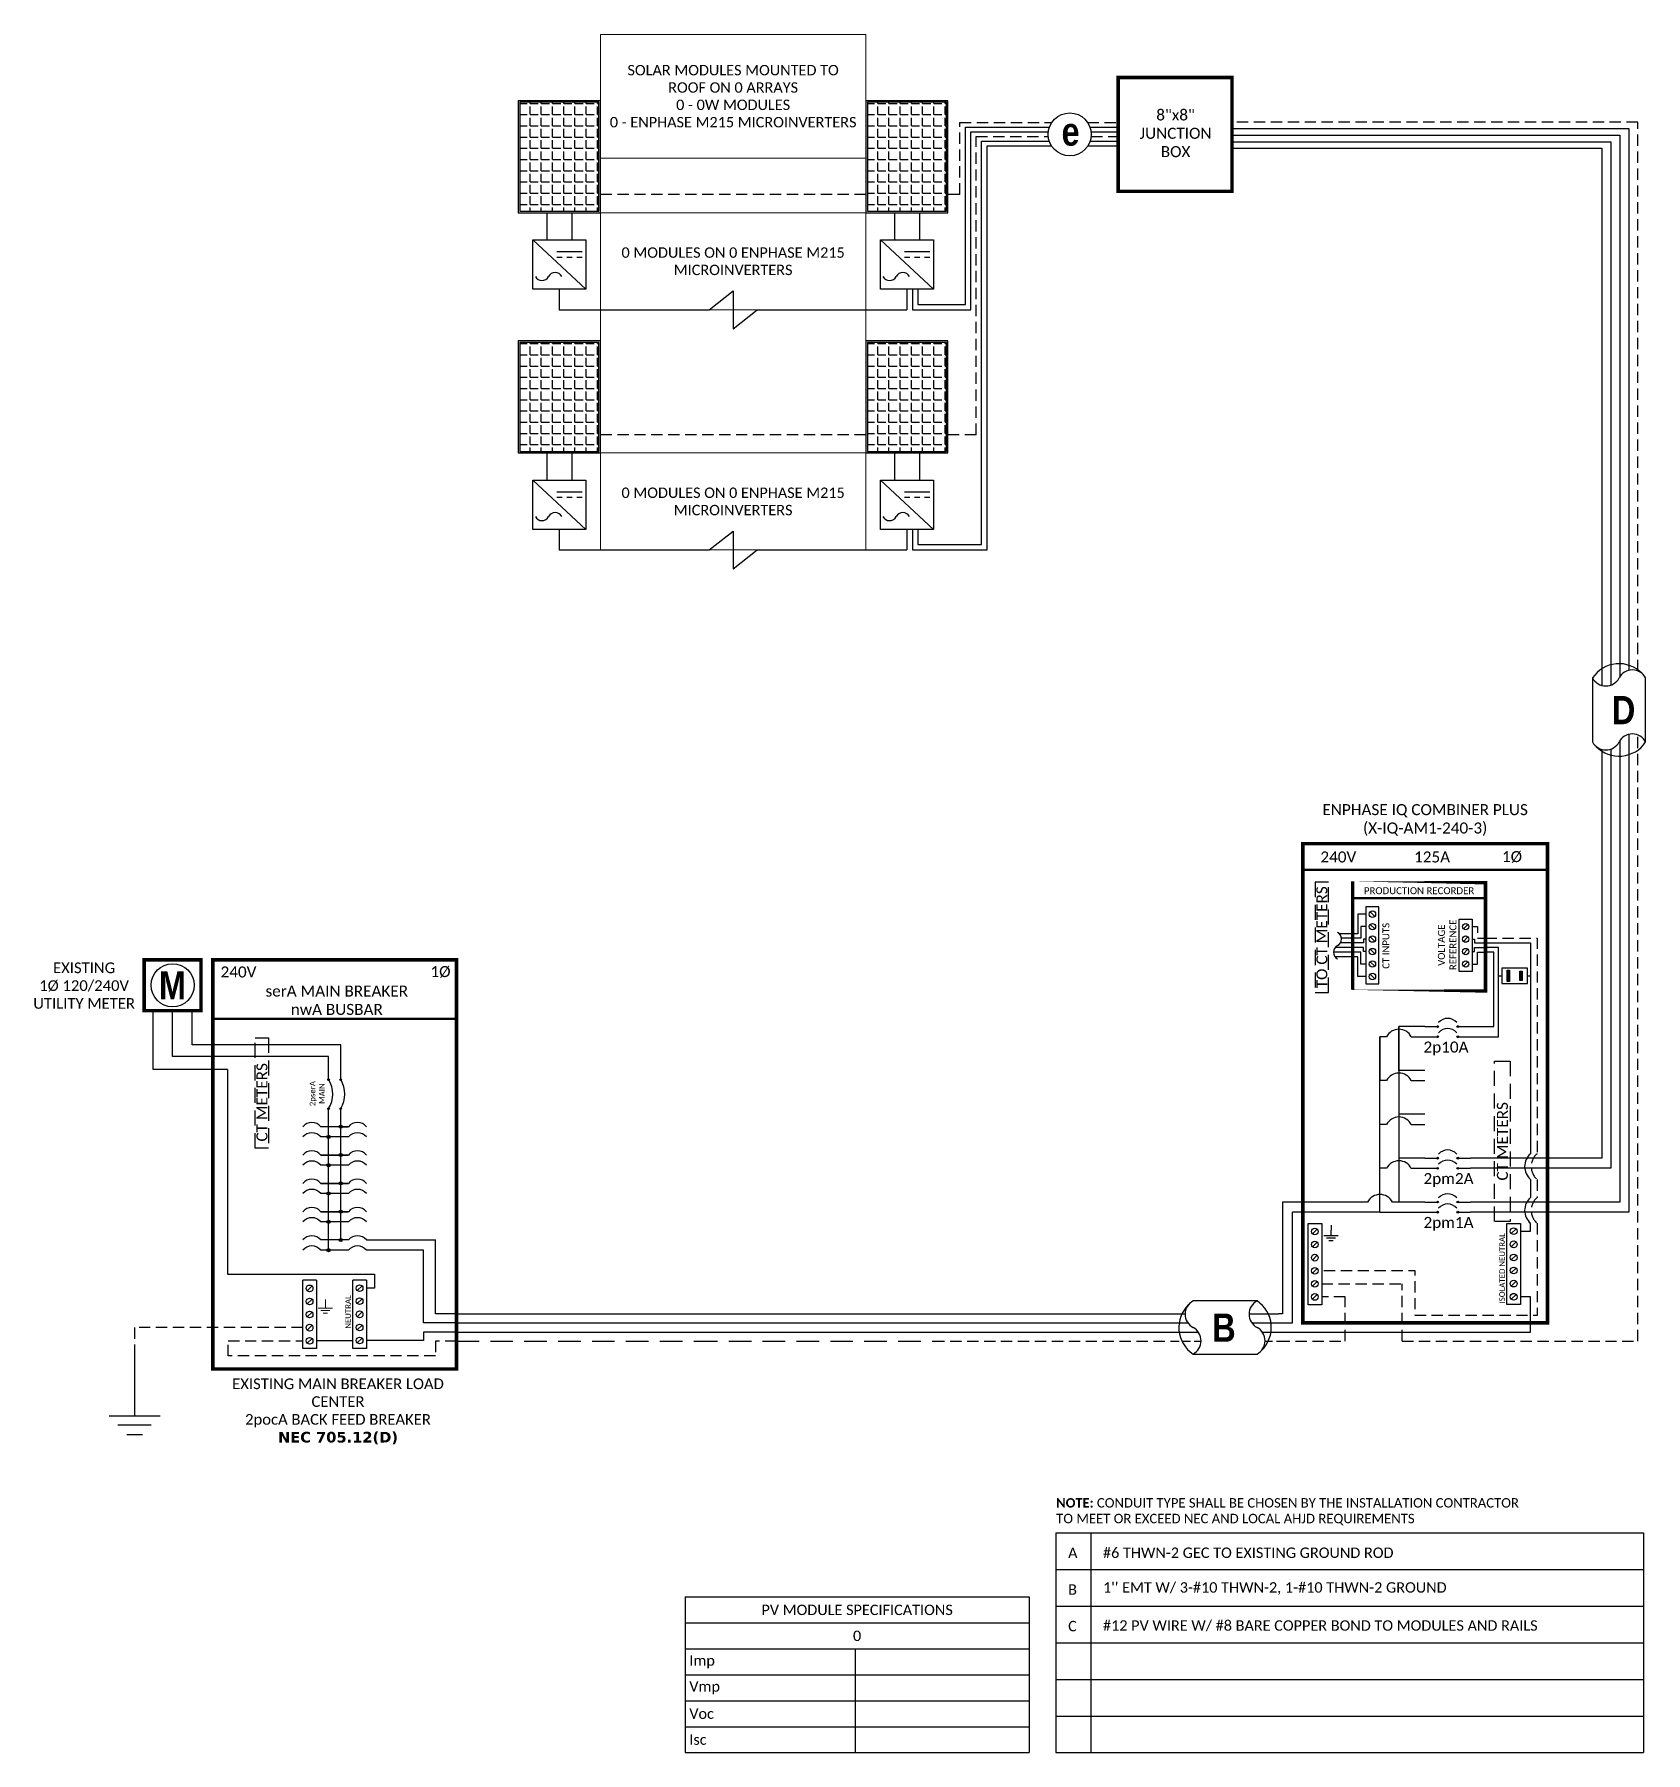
# Model space of a CAD drawing. Header units: feet. Extents: x 11968 to 12503, y 15297 to 15867.
import ezdxf

# ---------------------------------------------------------------- set-up
doc = ezdxf.new("R2010")
doc.units = ezdxf.units.FT
doc.header["$MEASUREMENT"] = 0
doc.linetypes.add('DASHED', pattern=[0.75, 0.5, -0.25])
doc.linetypes.add('HIDDEN', pattern=[0.375, 0.25, -0.125])
for name, color, linetype in [('E - MODULE', 7, 'Continuous'), ('ONE LINE BLOCKS', 7, 'Continuous'), ('TABLES', 7, 'Continuous'), ('TEXT', 7, 'Continuous'), ('Z - TITLEBLOCK TXT', 7, 'Continuous')]:
    doc.layers.add(name, color=color, linetype=linetype)
doc.styles.add('ONE LINE TXT', font='techb___.ttf')
doc.styles.get("Standard").update_dxf_attribs({"font": 'calibri.ttf'})

msp = doc.modelspace()

# ---------------------------------------------------------------- texts
at = {"color": 1, "linetype": 'Continuous', "attachment_point": 1, "style": 'ONE LINE TXT'}
for s, insert, char_height in [('{\\W1;\\C256;e}', (12308.73093963239, 15839.67953952157), 9.383282676953176), ('{\\W1;\\C256;D}', (12491.4725410475, 15647.57834357512), 9.383282677011772), ('{\\W1;\\C256;B}', (12358.78009359104, 15442.50380298999), 9.383282677011772)]:
    msp.add_mtext_dynamic_manual_height_columns(s, width=0.138532783265864, gutter_width=2.131672445536665, heights=[0], dxfattribs=dict(at, insert=insert, char_height=char_height))
at = {"color": 1, "char_height": 3.65759824216516, "attachment_point": 5}
for s, width, insert, rotation in [('TO CT METERS', 50.82710468216652, (12395.16308730129, 15567.44096859443), 90.00000000000003), (' CT METERS', 27.4516815760042, (12043.25802207479, 15511.99656728193), 90), ('CT METERS', 34.0747479314325, (12455.11111555203, 15499.68945907348), 90)]:
    msp.add_mtext_dynamic_manual_height_columns(s, width=width, gutter_width=7.170123602891181, heights=[0], dxfattribs=dict(at, insert=insert, rotation=rotation))
at = {"color": 10, "insert": (12306.9378525622, 15381.2074765943), "char_height": 3.108958505840386, "attachment_point": 1}
msp.add_mtext_dynamic_manual_height_columns('\\A1;{\\fCalibri|b1|i0|c0|p34;NOTE:} {\\A0;\\H1.0052x;CONDUIT TYPE SHALL BE CHOSEN BY THE INSTALLATION CONTRACTOR\\PTO MEET OR EXCEED NEC AND LOCAL AHJD REQUIREMENTS}', width=164.3528282441708, gutter_width=0, heights=[9.890720793223181], dxfattribs=at)
at = {"layer": 'TABLES', "color": 1, "linetype": 'Continuous'}
for s, p in [('2p10A', (12428.8992772155, 15529.164989017)), ('2pm2A', (12428.89927721579, 15485.48403519401)), ('2pm1A', (12428.89927721579, 15470.92371725305))]:
    msp.add_text(s, height=3.657598242165161, dxfattribs=at).set_placement(p)
at = {"layer": 'TABLES', "color": 4, "linetype": 'Continuous'}
msp.add_text('ISOLATED NEUTRAL', height=1.874334766554741, rotation=90, dxfattribs=at).set_placement((12455.91473775651, 15445.84491829107))
at = {"layer": 'TEXT', "color": 1}
msp.add_text('CT INPUTS ', height=2.304286892564051, rotation=90, dxfattribs=at).set_placement((12417.58200768626, 15556.96685225067))
at = {"layer": 'TEXT', "color": 1, "attachment_point": 5}
for s, width, gutter_width, insert, char_height in [('ENPHASE IQ COMBINER PLUS\\P(X-IQ-AM1-240-3)', 82.89894659986845, 7.170123602891181, (12429.45657078348, 15606.38134489818), 3.65759824216516), ('240V', 0.1480620958035672, 0.75, (12400.62183410711, 15594.08836673014), 3.65759824216516), ('125A', 0.1480620958035672, 0.75, (12431.74829918375, 15594.08836673014), 3.65759824216516), ('1Ø', 0.1480620958035672, 0.75, (12458.29130745986, 15594.08836673014), 3.65759824216516), ('PRODUCTION RECORDER', 50.82710468216652, 7.170123602891181, (12427.43160140033, 15582.89469077509), 2.304286892564051)]:
    msp.add_mtext_dynamic_manual_height_columns(s, width=width, gutter_width=gutter_width, heights=[0], dxfattribs=dict(at, insert=insert, char_height=char_height))
at = {"layer": 'TEXT', "color": 1, "insert": (12439.85708872833, 15563.60038095591), "char_height": 2.304286892564051, "width": 2.36100780068864, "attachment_point": 7, "rotation": 90.00000000000001}
msp.add_mtext('\\pi-5.6544;VOLTAGE\\P\\pi-7.0609;REFERENCE', dxfattribs=at)

# ---------------------------------------------------------------- blocks, each defined once
blk = doc.blocks.new('*T25')
at = {"layer": 'Defpoints', "color": 8, "linetype": 'ByBlock', "lineweight": 0, "transparency": 16777216}
for p, q in [((0, 0), (88.16386767174117, 0)), ((0, 0), (0, -171.2132241355685)), ((88.16386767174117, 0), (88.16386767174117, -171.2132241355685)), ((0, -41.07609801769286), (88.16386767174117, -41.07609801769286)), ((0, -59.23865719003152), (88.16386767174117, -59.23865719003152)), ((0, -91.4600930094839), (88.16386767174117, -91.4600930094839)), ((0, -138.9917883161179), (88.16386767174117, -138.9917883161179)), ((0, -171.2132241355685), (88.16386767174117, -171.2132241355685))]:
    blk.add_line(p, q, dxfattribs=at)
at = {"color": 0, "linetype": 'Continuous', "transparency": 16777216, "char_height": 3.454398339822651, "width": 83.57399169750818, "attachment_point": 5}
for s, insert in [('{\\fCalibri|b0|i0|c0;SOLAR MODULES MOUNTED TO ROOF ON 0 ARRAYS^J0 - 0W MODULES^J0 - ENPHASE M215 MICROINVERTERS', (44.08193383587059, -20.53804900884643)), ('{\\fCalibri|b0|i0|c0;', (44.08193383587059, -50.15737760386401)), ('{\\fCalibri|b0|i0|c0;0 MODULES ON 0 ENPHASE M215 MICROINVERTERS', (44.08193383587059, -75.3493750997568)), ('{\\fCalibri|b0|i0|c0;', (44.08193383587059, -115.2259406628018)), ('{\\fCalibri|b0|i0|c0;0 MODULES ON 0 ENPHASE M215 MICROINVERTERS', (44.08193383587059, -155.1025062258432))]:
    blk.add_mtext(s, dxfattribs=dict(at, insert=insert))
blk = doc.blocks.new('*U14')
at = {"color": 7, "linetype": 'Continuous'}
for p, q in [((-7.14273261753624, 13.31379698112505), (-28.38670308841029, 13.31379698112505)), ((-28.38670308841029, -4.313796981125051), (-7.14273261753624, -4.313796981125051))]:
    blk.add_line(p, q, dxfattribs=at)
at = {"color": 7}
for p, q in [((-35.52943570594744, 8.999999999996362), (-31.05138576750414, 8.999999999996362)), ((-9.807415296628278, 8.999999999996362), (9.094947017729282e-13, 8.999999999996362))]:
    blk.add_line(p, q, dxfattribs=at)
at = {"color": 10}
for p, q in [((-35.52943570594744, 5.999999999996362), (-30.11481272106539, 5.999999999992724)), ((-8.870842250205897, 5.999999999992724), (9.094947017729282e-13, 5.999999999992724))]:
    blk.add_line(p, q, dxfattribs=at)
at = {"color": 253}
for p, q in [((-35.52943570594744, 2.999999999996362), (-26.6585934557479, 2.999999999996362)), ((-5.414622984878406, 2.999999999996362), (9.094947017729282e-13, 2.999999999992724))]:
    blk.add_line(p, q, dxfattribs=at)
at = {"color": 92, "linetype": 'HIDDEN', "ltscale": 10}
for p, q in [((-4.478049938447839, -3.637978807091713e-12), (0, 0)), ((-35.52943570594744, -3.637978807091713e-12), (-25.72202040931734, -3.637978807091713e-12))]:
    blk.add_line(p, q, dxfattribs=at)
at = {"color": 7, "linetype": 'Continuous'}
for centre, start, end in [((-22.53670101713578, 4.499999999989086), 133.9732389627104, 236.4264841729064), ((-12.99273468881074, 4.499999999989086), 313.9732389627104, 56.4264841729064)]:
    blk.add_arc(centre, 10.57854155630173, start, end, dxfattribs=at)
at = {"linetype": 'Continuous'}
for centre, start, end in [((-26.07656823981961, 8.906898490567983), 117.6639225845625, 242.3360774153913), ((-4.832597768944652, 8.906898490546155), 117.6639225845625, 242.3360774153913), ((-30.69683793700187, 0.09310150943201734), 297.6639225845625, 62.33607741539132), ((-9.452867466132375, 0.09310150943201734), 297.6639225845625, 62.33607741539132)]:
    blk.add_arc(centre, 4.975688628201564, start, end, dxfattribs=at)
blk = doc.blocks.new('*U15')
at = {"color": 7}
blk.add_line((-79.14105710962394, 8.999999999996362), (0, 9), dxfattribs=at)
at = {"color": 10}
blk.add_line((-79.14105710962394, 5.999999999996362), (0, 6), dxfattribs=at)
at = {"color": 253}
blk.add_line((-79.14105710962394, 2.999999999996362), (0, 3), dxfattribs=at)
at = {"color": 92, "linetype": 'HIDDEN', "ltscale": 15}
blk.add_line((-79.14105710962394, -3.637978807091713e-12), (0, 0), dxfattribs=at)
blk = doc.blocks.new('*U21')
at = {"color": 7}
blk.add_line((-79.14105710962303, 8.999999999996362), (9.094947017729282e-13, 8.999999999996362), dxfattribs=at)
at = {"color": 10}
blk.add_line((-79.14105710962303, 5.999999999996362), (9.094947017729282e-13, 5.999999999996362), dxfattribs=at)
at = {"color": 253}
blk.add_line((-79.14105710962303, 2.999999999996362), (9.094947017729282e-13, 2.999999999996362), dxfattribs=at)
at = {"color": 92, "linetype": 'DASHED', "ltscale": 15}
blk.add_line((-79.14105710962303, -3.637978807091713e-12), (9.094947017729282e-13, -3.637978807091713e-12), dxfattribs=at)
blk = doc.blocks.new('breakerPanel')
at = {"linetype": 'Continuous'}
h = blk.add_hatch(color=1, dxfattribs=at)
h.dxf.hatch_style = 1
edge = h.paths.add_edge_path()
edge.add_arc((-42.47287780749139, 86.79555332105156), 0.2909504558996183, 0, 360)
h = blk.add_hatch(color=1, dxfattribs=at)
h.dxf.hatch_style = 1
edge = h.paths.add_edge_path()
edge.add_arc((-38.44367538394545, 86.79555332105156), 0.2909504558996183, 0, 360)
h = blk.add_hatch(color=1, dxfattribs=at)
h.dxf.hatch_style = 1
edge = h.paths.add_edge_path()
edge.add_arc((-42.47287780749139, 77.16403163819996), 0.2909504558996183, 0, 360)
h = blk.add_hatch(color=1, dxfattribs=at)
h.dxf.hatch_style = 1
edge = h.paths.add_edge_path()
edge.add_arc((-38.44367538394545, 77.16403163819996), 0.2909504558996183, 0, 360)
h = blk.add_hatch(color=1, dxfattribs=at)
h.dxf.hatch_style = 1
edge = h.paths.add_edge_path()
edge.add_arc((-38.44367538394545, 71.16274437391621), 0.5280509861124164, 0, 360)
h = blk.add_hatch(color=1, dxfattribs=at)
h.dxf.hatch_style = 1
edge = h.paths.add_edge_path()
edge.add_arc((-42.47287780749321, 67.78379748779116), 0.5280509861124164, 0, 360)
h = blk.add_hatch(color=1, dxfattribs=at)
h.dxf.hatch_style = 1
edge = h.paths.add_edge_path()
edge.add_arc((-42.47287780749502, 58.38109551524758), 0.5280509861124164, 0, 360)
h = blk.add_hatch(color=1, dxfattribs=at)
h.dxf.hatch_style = 1
edge = h.paths.add_edge_path()
edge.add_arc((-38.44367538394545, 61.76004240136899), 0.5280509861124164, 0, 360)
h = blk.add_hatch(color=1, dxfattribs=at)
h.dxf.hatch_style = 1
edge = h.paths.add_edge_path()
edge.add_arc((-38.44367538394545, 52.35734042882541), 0.5280509861124164, 0, 360)
h = blk.add_hatch(color=1, dxfattribs=at)
h.dxf.hatch_style = 1
edge = h.paths.add_edge_path()
edge.add_arc((-42.47287780749502, 48.97839354270036), 0.5280509861124164, 0, 360)
h = blk.add_hatch(color=1, dxfattribs=at)
h.dxf.hatch_style = 1
edge = h.paths.add_edge_path()
edge.add_arc((-42.47287780749502, 39.57569157015678), 0.5280509861124164, 0, 360)
h = blk.add_hatch(color=1, dxfattribs=at)
h.dxf.hatch_style = 1
edge = h.paths.add_edge_path()
edge.add_arc((-38.44367538394545, 42.95463845628183), 0.5280509861124164, 0, 360)
h = blk.add_hatch(color=1, dxfattribs=at)
h.dxf.hatch_style = 1
edge = h.paths.add_edge_path()
edge.add_arc((-42.47287780749684, 30.17298959759137), 0.5280509861124164, 0, 360)
h = blk.add_hatch(color=1, dxfattribs=at)
h.dxf.hatch_style = 1
edge = h.paths.add_edge_path()
edge.add_arc((-38.44367538394545, 33.55193648371642), 0.5280509861124164, 0, 360)
at = {"color": 155, "true_color": 0x647190}
blk.add_line((-80.91655319144229, 126.593895877013), (0, 126.593895877013), dxfattribs=at)
at = {"color": 253, "linetype": 'Continuous'}
for p, q in [((-100.7303590753054, 90.20002519472837), (-100.7303590753036, 109.6966648763446)), ((-76.03501279526063, 90.20002519472837), (-100.7303590753054, 90.20002519472837)), ((-76.03501279526063, 90.20002519472837), (-76.03501279526063, 22.15837522150468)), ((-76.03501279526063, 22.15837522150468), (-27.24705362140412, 22.15837522150468)), ((-27.24705362140412, 17.56533789245441), (-29.8870921075013, 17.56533789245441)), ((-27.24705362140412, 22.15837522150468), (-27.24705362140412, 17.56533789245441)), ((-11.0097081009153, 0.1634453930819291), (-29.8870921075013, 0.1634453930819291)), ((0, 3.00000000001819), (-11.0097081009153, 3.00000000001819)), ((-11.0097081009153, 3.00000000001819), (-11.0097081009153, 0.1634453930819291))]:
    blk.add_line(p, q, dxfattribs=at)
at = {"color": 10, "linetype": 'Continuous'}
for p, q in [((-94.24464934527168, 94.51227852207012), (-94.24464934527168, 109.6966648763446)), ((-42.47287780749321, 94.51227852207012), (-94.24464934527168, 94.51227852207012)), ((-42.47287780749139, 87.08650377695085), (-42.47287780749321, 94.51227852207012)), ((-42.47287780749684, 30.17298959759137), (-42.47287780749139, 76.87308118230067)), ((-35.88124609298939, 67.78379748779116), (-45.03530709845472, 67.78379748779116)), ((-35.88124609298939, 58.38109551524758), (-45.03530709845472, 58.38109551524758)), ((-35.88124609298939, 48.97839354270036), (-45.03530709845472, 48.97839354270036)), ((-35.88124609298939, 39.57569157015678), (-45.03530709845472, 39.57569157015678)), ((-35.88124609298939, 30.17298959759137), (-45.03530709845472, 30.17298959759137)), ((-10.98031765184896, 30.17298959760956), (-29.88709210749766, 30.17298959760956)), ((-10.98031765184896, 6.00000000001819), (-10.98031765184896, 30.17298959760956)), ((0, 6.00000000001819), (-10.98031765184896, 6.00000000001819))]:
    blk.add_line(p, q, dxfattribs=at)
at = {"color": 7, "linetype": 'Continuous'}
for p, q in [((-87.75193899443366, 98.34209528298743), (-87.75193899443184, 109.6966648763446)), ((-38.44367538394727, 98.34209528299107), (-87.75193899443366, 98.34209528298743)), ((-38.44367538394545, 87.08650377695085), (-38.44367538394545, 98.34209528298743)), ((-38.44367538394545, 61.76004240136899), (-38.44367538394545, 76.87308118230067)), ((-35.88124609298939, 71.16274437391621), (-45.03530709845472, 71.16274437391621)), ((-38.44367538394545, 71.16274437391621), (-35.88124609298939, 71.16274437391621)), ((-45.03530709845472, 61.76004240136899), (-35.88124609298939, 61.76004240136899)), ((-35.88124609298939, 61.76004240136899), (-45.03530709845472, 61.76004240136899)), ((-38.44367538394545, 52.35734042882541), (-38.44367538394545, 61.76004240136899)), ((-45.03530709845472, 52.35734042882541), (-35.88124609298939, 52.35734042882541)), ((-35.88124609298939, 52.35734042882541), (-45.03530709845472, 52.35734042882541)), ((-38.44367538394545, 42.95463845628183), (-38.44367538394545, 52.35734042882541)), ((-45.03530709845472, 42.95463845628183), (-35.88124609298939, 42.95463845628183)), ((-35.88124609298939, 42.95463845628183), (-45.03530709845472, 42.95463845628183)), ((-38.44367538394545, 33.55193648371642), (-38.44367538394545, 42.95463845628183)), ((-35.88124609298939, 33.55193648371642), (-45.03530709845472, 33.55193648371642)), ((-6.958625373421455, 8.999999999996362), (-6.95862537337598, 33.55193648368004))]:
    blk.add_line(p, q, dxfattribs=at)
at = {"lineweight": 50}
blk.add_line((-80.91655319144229, 106.9481273167185), (0, 106.9481273167185), dxfattribs=at)
at = {"color": 7}
for p, q in [((-29.88709210749948, 33.55193648371642), (-6.958625373374161, 33.5519364836764)), ((0, 9), (-6.958625373421455, 8.999999999996362))]:
    blk.add_line(p, q, dxfattribs=at)
at = {"color": 1, "linetype": 'Continuous'}
for p, q in [((-51.02946108394281, -2.505092970568512), (-51.02946108394281, 20.23387625610485)), ((-46.49076722861537, 20.23387625610485), (-51.02946108394281, 20.23387625610485)), ((-46.49076722861537, 20.23387625610485), (-46.49076722861537, -2.505092970568512)), ((-34.4257859628251, -2.432906173409719), (-34.42578596282692, 20.1616894589497)), ((-29.8870921075013, 20.16168945894606), (-34.4257859628251, 20.16168945894606)), ((-29.8870921075013, 20.1616894589497), (-29.8870921075013, -2.432906173409719)), ((-46.49076722861537, -2.505092970568512), (-51.02946108394281, -2.505092970568512)), ((-29.8870921075013, -2.432906173409719), (-34.4257859628251, -2.432906173409719))]:
    blk.add_line(p, q, dxfattribs=at)
at = {"color": 4, "linetype": 'Continuous'}
for p, q in [((-47.97411016051592, 18.27915509107333), (-49.54611815204044, 16.70714709953972)), ((-31.37043503940185, 18.3513418882103), (-32.94244303092455, 16.77933389667669)), ((-47.97411016051592, 13.92868196623022), (-49.54611815204044, 12.35667397469661)), ((-31.37043503940185, 14.00086876336718), (-32.94244303092455, 12.4288607718554)), ((-47.97411016051592, 9.578208841387095), (-49.54611815204044, 8.006200849853485)), ((-31.37043503940185, 9.65039563852406), (-32.94244303092455, 8.078387647012278)), ((-47.97411016051592, 5.227735716543975), (-49.54611815204044, 3.655727725010365)), ((-47.97411016051228, 0.8772625917008554), (-49.54611815203498, -0.6947453998327546)), ((-31.37043503940185, 5.299922513702768), (-32.94244303092455, 3.727914522169158)), ((-31.37043503940185, 0.949449388859648), (-32.94244303092455, -0.622558602673962))]:
    blk.add_line(p, q, dxfattribs=at)
at = {"color": 92, "linetype": 'HIDDEN', "ltscale": 15}
for p, q in [((-51.02946108394281, 4.441731720766256), (-106.8916001157031, 4.441731720766256)), ((-106.8916001157031, 4.441731720766256), (-106.8916001157031, -4.87438598116205)), ((-75.84282630293455, -4.955775758582604), (-75.84282630293455, 0.09125859592313645)), ((-75.84282630293455, 0.09125859592313645), (-51.02946108394281, 0.09125859592313645)), ((0, 0), (-6.958625373417817, -3.637978807091713e-12)), ((-6.958625373417817, -4.955775758582604), (-75.84282630293455, -4.955775758582604)), ((-6.958625373417817, -3.637978807091713e-12), (-6.958625373417817, -4.955775758582604))]:
    blk.add_line(p, q, dxfattribs=at)
at = {"color": 92, "linetype": 'Continuous', "ltscale": 15}
blk.add_line((-34.4257859628251, 0.09125859592313645), (-46.49076722861537, 0.09125859592313645), dxfattribs=at)
at = {"color": 92, "ltscale": 15}
blk.add_line((-106.8916001157031, -4.87438598116205), (-106.8916001157031, -24.83542790230786), dxfattribs=at)
at = {"lineweight": 50, "const_width": 1.185332763664635}
for points in [[(-103.6736613218873, 109.6966648763446), (-103.6736613218873, 126.593895877013), (-84.8156373686561, 126.593895877013), (-84.8156373686561, 109.6966648763446)], [(-80.91655319144229, -9.295786066148139), (-80.91655319144229, 126.593895877013), (0, 126.593895877013), (0, -9.295786066148139)]]:
    blk.add_lwpolyline(points, close=True, dxfattribs=at)
at = {"color": 92, "linetype": 'Continuous', "lineweight": 5, "ltscale": 0.05, "flags": 128}
for points in [[(-43.53647432308026, 13.813563782438), (-43.53647432308389, 10.96744140803276)], [(-45.87751266432861, 10.96744140803276), (-41.19543598182827, 10.96744140803276)], [(-42.00685107860954, 10.10001257765543), (-45.06609756754733, 10.10001257765543)], [(-42.81826617539627, 9.232583747256285), (-44.25468247076242, 9.232583747256285)]]:
    blk.add_lwpolyline(points, dxfattribs=at)
at = {"color": 92, "linetype": 'Continuous', "ltscale": 4, "flags": 128}
for points in [[(-115.3727313172185, -24.83542790230786), (-98.41046891418773, -24.83542790230786)], [(-101.3500695919956, -27.97795555289122), (-112.4331306394088, -27.97795555289122)], [(-104.2896702698054, -31.12048320349277), (-109.4935299615991, -31.12048320349277)]]:
    blk.add_lwpolyline(points, dxfattribs=at)
at = {"linetype": 'Continuous'}
blk.add_circle((-94.24464934527168, 118.1452803766806), 7.153048953988936, dxfattribs=at)
at = {"color": 1, "linetype": 'Continuous'}
for centre, radius in [((-42.47287780749139, 86.79555332105156), 0.2909504558996183), ((-38.44367538394545, 86.79555332105156), 0.2909504558996183), ((-42.47287780749139, 77.16403163819996), 0.2909504558996183), ((-38.44367538394545, 77.16403163819996), 0.2909504558996183), ((-38.44367538394545, 71.16274437391621), 0.5280509861124164), ((-42.47287780749321, 67.78379748779116), 0.5280509861124164), ((-42.47287780749502, 58.38109551524758), 0.5280509861124164), ((-38.44367538394545, 61.76004240136899), 0.5280509861124164), ((-38.44367538394545, 52.35734042882541), 0.5280509861124164), ((-42.47287780749502, 48.97839354270036), 0.5280509861124164), ((-42.47287780749502, 39.57569157015678), 0.5280509861124164), ((-38.44367538394545, 42.95463845628183), 0.5280509861124164), ((-42.47287780749684, 30.17298959759137), 0.5280509861124164), ((-38.44367538394545, 33.55193648371642), 0.5280509861124164)]:
    blk.add_circle(centre, radius, dxfattribs=at)
at = {"color": 4, "linetype": 'Continuous'}
for centre in [(-48.76011415627909, 17.49315109529562), (-32.1564390351632, 17.56533789245441), (-48.76011415627909, 13.1426779704525), (-32.1564390351632, 13.21486476761129), (-48.76011415627909, 8.792204845609376), (-32.1564390351632, 8.864391642768169), (-48.76011415627909, 4.441731720766256), (-48.76011415627909, 0.09125859592313645), (-32.1564390351632, 4.513918517925049), (-32.1564390351632, 0.1634453930819291)]:
    blk.add_circle(centre, 1.111577510887078, dxfattribs=at)
at = {"color": 1, "linetype": 'Continuous'}
for centre, radius, start, end in [((-50.14118143142514, 81.97979247962576), 9.055077744040508, 327.8708244926741, 32.12917550732588), ((-46.1119790078792, 81.97979247962576), 9.055077744040508, 327.8708244926741, 32.12917550732588), ((-48.03238409119876, 68.61751082151022), 3.932007672516098, 40.33920141311549, 139.6607985868845), ((-48.03238409119876, 65.23856393538517), 3.932007672516098, 40.33920141311549, 139.6607985868845), ((-32.88416910024353, 68.61751082151022), 3.932007672516098, 40.33920141311549, 139.6607985868845), ((-32.88416910024353, 65.23856393538517), 3.932007672516098, 40.33920141311549, 139.6607985868845), ((-48.03238409119876, 59.21480884896664), 3.932007672516098, 40.33920141311549, 139.6607985868845), ((-32.88416910024353, 59.21480884896664), 3.932007672516098, 40.33920141311549, 139.6607985868845), ((-48.03238409119876, 55.83586196284159), 3.932007672516098, 40.33920141311549, 139.6607985868845), ((-32.88416910024353, 55.83586196284159), 3.932007672516098, 40.33920141311549, 139.6607985868845), ((-48.03238409119876, 49.81210687642306), 3.932007672516098, 40.33920141311549, 139.6607985868845), ((-32.88416910024353, 49.81210687642306), 3.932007672516098, 40.33920141311549, 139.6607985868845), ((-48.03238409119876, 46.43315999029801), 3.932007672516098, 40.33920141311549, 139.6607985868845), ((-32.88416910024353, 46.43315999029801), 3.932007672516098, 40.33920141311549, 139.6607985868845), ((-48.03238409119876, 40.40940490387584), 3.932007672516098, 40.33920141311549, 139.6607985868845), ((-48.03238409119876, 37.03045801775079), 3.932007672516098, 40.33920141311549, 139.6607985868845), ((-32.88416910024353, 40.40940490387584), 3.932007672516098, 40.33920141311549, 139.6607985868845), ((-32.88416910024353, 37.03045801775079), 3.932007672516098, 40.33920141311549, 139.6607985868845), ((-48.03238409119876, 31.00670293131043), 3.932007672516098, 40.33920141311549, 139.6607985868845), ((-32.88416910024353, 31.00670293131043), 3.932007672516098, 40.33920141311549, 139.6607985868845), ((-48.03238409119876, 27.62775604520721), 3.932007672516098, 40.33920141311549, 139.6607985868845), ((-32.88416910024353, 27.62775604520721), 3.932007672516098, 40.33920141311549, 139.6607985868845)]:
    blk.add_arc(centre, radius, start, end, dxfattribs=at)
at = {"color": 253, "linetype": 'Continuous', "style": 'ONE LINE TXT'}
blk.add_text('M', height=9.383282676953176, dxfattribs=at).set_placement((-98.80442891325947, 113.4292033659767))
at = {"color": 4, "linetype": 'Continuous'}
blk.add_text('NEUTRAL', height=1.874334766554741, rotation=90, dxfattribs=at).set_placement((-35.08231925735709, 4.081593411287031))
at = {"color": 1, "attachment_point": 5}
for s, width, gutter_width, heights, insert, char_height in [('EXISTING\\P1Ø 120/240V UTILITY METER', 37.80667047990212, 7.170123602891181, [0], (-123.6441380706474, 117.9969110056372), 3.543298297097499), ('240V', 0.1480620958035672, 0.75, [0], (-72.38596292787952, 122.5388641736099), 3.65759824216516), ('1Ø', 0.1480620958035672, 0.75, [0], (-5.313574516361768, 122.5388641736099), 3.65759824216516), ('serA MAIN BREAKER\\PnwA BUSBAR', 72.4998475968122, 0.75, [0], (-39.75165959261903, 113.1409788170386), 3.65759824216516), ('EXISTING MAIN BREAKER LOAD CENTER\\P2pocA BACK FEED BREAKER \\P{\\fVerdana|b1|i0|c0|p34;NEC 705.12(D)}', 79.26269925214874, 97.94332303343617, [154.4920519414637], (-39.34725254311525, -23.38331273830408), 3.543298297097499)]:
    blk.add_mtext_dynamic_manual_height_columns(s, width=width, gutter_width=gutter_width, heights=heights, dxfattribs=dict(at, insert=insert, char_height=char_height))
at = {"color": 4, "linetype": 'Continuous', "insert": (-46.25080924593203, 82.15055889181531), "char_height": 1.874334766554741, "attachment_point": 5, "rotation": 90}
blk.add_mtext_dynamic_manual_height_columns('2pserA\\PMAIN', width=0.1480620958035672, gutter_width=0.75, heights=[0], dxfattribs=at)
blk = doc.blocks.new('*U23')
at = {"color": 7}
blk.add_blockref('breakerPanel', (0, 0), dxfattribs=at)
blk = doc.blocks.new('*T26')
at = {"color": 0, "lineweight": -2, "transparency": 16777216}
for p, q in [((0, 0), (114.1854929996152, 0)), ((0, 0), (0, -51.69405515626204)), ((114.1854929996152, 0), (114.1854929996152, -51.69405515626204)), ((0, -8.615675859377006), (114.1854929996152, -8.615675859377006)), ((0, -17.23135171875401), (114.1854929996152, -17.23135171875401)), ((56.40758833595828, -17.23135171875401), (56.40758833595828, -51.69405515626204)), ((0, -25.84702757813102), (114.1854929996152, -25.84702757813102)), ((0, -34.46270343750803), (114.1854929996152, -34.46270343750803)), ((0, -43.07837929688503), (114.1854929996152, -43.07837929688503)), ((0, -51.69405515626204), (114.1854929996152, -51.69405515626204))]:
    blk.add_line(p, q, dxfattribs=at)
at = {"color": 0, "linetype": 'Continuous', "transparency": 16777216, "char_height": 3.454398339844223}
for s, insert, width, attachment_point in [('{\\fCalibri|b0|i0|c0;PV MODULE SPECIFICATIONS', (57.09274649980762, -4.307837929689413), 111.4329572375142, 5), ('{\\fCalibri|b0|i0|c0;0', (57.09274649980762, -12.92351378906642), 111.4329572375142, 5), ('{\\fCalibri|b0|i0|c0;Imp', (1.376267881050808, -21.53918964844343), 53.6550525738577, 4), ('{\\fCalibri|b0|i0|c0;', (57.78385621700909, -21.53918964844343), 55.02536890155664, 4), ('{\\fCalibri|b0|i0|c0;Vmp', (1.376267881050808, -30.15486550782043), 53.6550525738577, 4), ('{\\fCalibri|b0|i0|c0;', (57.78385621700909, -30.15486550782043), 55.02536890155664, 4), ('{\\fCalibri|b0|i0|c0;Voc', (1.376267881050808, -38.77054136719744), 53.6550525738577, 4), ('{\\fCalibri|b0|i0|c0;', (57.78385621700909, -38.77054136719744), 55.02536890155664, 4), ('{\\fCalibri|b0|i0|c0;Isc', (1.376267881050808, -47.38621722657444), 53.6550525738577, 4), ('{\\fCalibri|b0|i0|c0;', (57.78385621700909, -47.38621722657444), 55.02536890155664, 4)]:
    blk.add_mtext(s, dxfattribs=dict(at, insert=insert, width=width, attachment_point=attachment_point))
blk = doc.blocks.new('*T27')
at = {"linetype": 'ByBlock', "lineweight": -2, "transparency": 16777216}
for p, q in [((0, 0), (195.0959959807406, 0)), ((0, 0), (0, -72.96556891894761)), ((11.58239443359525, 0), (11.58239443359525, -72.96556891894761)), ((195.0959959807406, 0), (195.0959959807406, -72.96556891894761)), ((0, -12.10586445312583), (195.0959959807406, -12.10586445312583)), ((0, -24.28258835937595), (195.0959959807406, -24.28258835937595)), ((0, -36.45931226562607), (195.0959959807406, -36.45931226562607)), ((0, -48.63603617187619), (195.0959959807406, -48.63603617187619)), ((0, -60.8127600781263), (195.0959959807406, -60.8127600781263)), ((0, -72.96556891894761), (195.0959959807406, -72.96556891894761))]:
    blk.add_line(p, q, dxfattribs=at)
at = {"color": 0, "linetype": 'Continuous', "transparency": 16777216, "char_height": 3.454398339844223, "attachment_point": 7}
for s, insert, width in [('{\\fCalibri|b0|i0|c0;A', (4.063998046874985, -8.355864453125832), 3.454398339844662), ('{\\fCalibri|b0|i0|c0;#6 THWN-2 GEC TO EXISTING GROUND ROD', (15.64639248047024, -8.355864453125832), 175.3856054533942), ('{\\fCalibri|b0|i0|c0;B', (4.063998046874985, -20.53258835937595), 3.454398339844662), ("{\\fCalibri|b0|i0|c0;1'' EMT W/ 3-#10 THWN-2, 1-#10 THWN-2 GROUND", (15.64639248047024, -20.53258835937595), 175.3856054533942), ('{\\fCalibri|b0|i0|c0;C', (4.063998046874985, -32.70931226562607), 3.454398339844662), ('{\\fCalibri|b0|i0|c0;#12 PV WIRE W/ #8 BARE COPPER BOND TO MODULES AND RAILS', (15.64639248047024, -32.70931226562607), 175.3856054533942), ('{\\fCalibri|b0|i0|c0;', (4.063998046874985, -44.88603617187619), 3.454398339844662), ('{\\fCalibri|b0|i0|c0;', (15.64639248047024, -44.88603617187619), 175.3856054533942), ('{\\fCalibri|b0|i0|c0;', (4.063998046874985, -57.0627600781263), 3.454398339844662), ('{\\fCalibri|b0|i0|c0;', (15.64639248047024, -57.0627600781263), 175.3856054533942), ('{\\fCalibri|b0|i0|c0;', (4.063998046874985, -69.21556891894761), 3.454398339844662), ('{\\fCalibri|b0|i0|c0;', (15.64639248047024, -69.21556891894761), 175.3856054533942)]:
    blk.add_mtext(s, dxfattribs=dict(at, insert=insert, width=width))
blk = doc.blocks.new('*U17')
at = {"color": 7}
blk.add_line((-79.14105710962394, 9), (0, 9), dxfattribs=at)
at = {"color": 10}
blk.add_line((-79.14105710962394, 6), (0, 5.999999999947249), dxfattribs=at)
at = {"color": 253}
blk.add_line((-79.14105710962394, 3), (0, 3), dxfattribs=at)
at = {"color": 92, "linetype": 'DASHED', "ltscale": 15}
blk.add_line((-79.14105710962394, 0), (0, 0), dxfattribs=at)
blk = doc.blocks.new('8x8box')
at = {"lineweight": 50, "const_width": 1.185332763664635}
blk.add_lwpolyline([(37.78118564276792, 0), (0, 0), (0, 37.78118564293254), (37.78118564276792, 37.78118564293254)], close=True, dxfattribs=at)
at = {"color": 1, "insert": (19.03384073957204, 19.25851695775782), "char_height": 3.65759824216516, "attachment_point": 5}
blk.add_mtext_dynamic_manual_height_columns('8"x8"  JUNCTION BOX ', width=0.4766917546635341, gutter_width=7.170123602891181, heights=[0], dxfattribs=at)

# ---------------------------------------------------------------- hatches: boundary and pattern name
at = {"linetype": 'Continuous'}
h = msp.add_hatch(dxfattribs=at)
h.set_pattern_fill('ANGLE', color=256, scale=13.54666015616726)
h.set_pattern_definition([(0, (12191.8716753326, 3826.409880243798), (0, 3.725331542945997), [2.709332031233452, -1.015999511712544]), (90, (12191.8716753326, 3826.409880243798), (-3.725331542945997, 2.281107674915743e-16), [2.709332031233452, -1.015999511712544])])
h.paths.add_polyline_path([(12128.86029546877, 15844.7071989472), (12128.86029546877, 15808.52423682194), (12155.09820645138, 15808.52423682194), (12155.09820645138, 15844.7071989472)])
h = msp.add_hatch(dxfattribs=at)
h.set_pattern_fill('ANGLE', color=256, scale=13.54666015616726)
h.set_pattern_definition([(0, (12307.29153610532, 3826.409880243798), (0, 3.725331542945997), [2.709332031233452, -1.015999511712544]), (90, (12307.29153610532, 3826.409880243798), (-3.725331542945997, 2.281107674915743e-16), [2.709332031233452, -1.015999511712544])])
h.paths.add_polyline_path([(12244.28015624157, 15844.7071989472), (12244.28015624157, 15808.52423682194), (12270.51806722417, 15808.52423682194), (12270.51806722417, 15844.7071989472)])
h = msp.add_hatch(dxfattribs=at)
h.set_pattern_fill('ANGLE', color=256, scale=13.54666015616726)
h.set_pattern_definition([(0, (12191.8716753326, 3746.656749117503), (0, 3.725331542945997), [2.709332031233452, -1.015999511712544]), (90, (12191.8716753326, 3746.656749117503), (-3.725331542945997, 2.281107674915743e-16), [2.709332031233452, -1.015999511712544])])
h.paths.add_polyline_path([(12128.86029546877, 15764.95406782091), (12128.86029546877, 15728.77110569613), (12155.09820645138, 15728.77110569613), (12155.09820645138, 15764.95406782091)])
h = msp.add_hatch(dxfattribs=at)
h.set_pattern_fill('ANGLE', color=256, scale=13.54666015616726)
h.set_pattern_definition([(0, (12307.29153610532, 3746.656749117503), (0, 3.725331542945997), [2.709332031233452, -1.015999511712544]), (90, (12307.29153610532, 3746.656749117503), (-3.725331542945997, 2.281107674915743e-16), [2.709332031233452, -1.015999511712544])])
h.paths.add_polyline_path([(12244.28015624157, 15764.95406782091), (12244.28015624157, 15728.77110569613), (12270.51806722417, 15728.77110569613), (12270.51806722417, 15764.95406782091)])
h = msp.add_hatch(color=1)
h.dxf.hatch_style = 1
h.paths.add_polyline_path([(12460.91746750851, 15556.1540964576), (12461.68711918987, 15556.1540964576), (12461.68711918987, 15553.07669894307), (12460.91746750851, 15553.07669894307)])
h.paths.add_polyline_path([(12456.63786096466, 15556.47784868668), (12457.40751264602, 15556.47784868668), (12457.40751264602, 15552.74793805566), (12456.63786096466, 15552.74793805566)])
at = {"layer": 'ONE LINE BLOCKS', "linetype": 'Continuous'}
h = msp.add_hatch(color=1, dxfattribs=at)
h.dxf.hatch_style = 1
edge = h.paths.add_edge_path()
edge.add_arc((12433.59203938241, 15537.77972736932), 0.2909504558996183, 0, 360)
h = msp.add_hatch(color=1, dxfattribs=at)
h.dxf.hatch_style = 1
edge = h.paths.add_edge_path()
edge.add_arc((12440.26864869242, 15537.77972736932), 0.2909504558996183, 0, 360)
h = msp.add_hatch(color=1, dxfattribs=at)
h.dxf.hatch_style = 1
edge = h.paths.add_edge_path()
edge.add_arc((12433.59203938241, 15534.40078048315), 0.2909504558996183, 0, 360)
h = msp.add_hatch(color=1, dxfattribs=at)
h.dxf.hatch_style = 1
edge = h.paths.add_edge_path()
edge.add_arc((12440.26864869242, 15534.40078048315), 0.2909504558996183, 0, 360)
h = msp.add_hatch(color=1, dxfattribs=at)
h.dxf.hatch_style = 1
edge = h.paths.add_edge_path()
edge.add_arc((12433.5920393827, 15494.09877354633), 0.2909504558996183, 0, 360)
h = msp.add_hatch(color=1, dxfattribs=at)
h.dxf.hatch_style = 1
edge = h.paths.add_edge_path()
edge.add_arc((12433.5920393827, 15490.71982666016), 0.2909504558996183, 0, 360)
h = msp.add_hatch(color=1, dxfattribs=at)
h.dxf.hatch_style = 1
edge = h.paths.add_edge_path()
edge.add_arc((12440.2686486927, 15494.09877354633), 0.2909504558996183, 0, 360)
h = msp.add_hatch(color=1, dxfattribs=at)
h.dxf.hatch_style = 1
edge = h.paths.add_edge_path()
edge.add_arc((12440.2686486927, 15490.71982666016), 0.2909504558996183, 0, 360)
h = msp.add_hatch(color=1, dxfattribs=at)
h.dxf.hatch_style = 1
edge = h.paths.add_edge_path()
edge.add_arc((12433.5920393827, 15479.53845560537), 0.2909504558996183, 0, 360)
h = msp.add_hatch(color=1, dxfattribs=at)
h.dxf.hatch_style = 1
edge = h.paths.add_edge_path()
edge.add_arc((12440.2686486927, 15479.53845560537), 0.2909504558996183, 0, 360)
h = msp.add_hatch(color=1, dxfattribs=at)
h.dxf.hatch_style = 1
edge = h.paths.add_edge_path()
edge.add_arc((12433.5920393827, 15476.1595087192), 0.2909504558996183, 0, 360)
h = msp.add_hatch(color=1, dxfattribs=at)
h.dxf.hatch_style = 1
edge = h.paths.add_edge_path()
edge.add_arc((12440.2686486927, 15476.1595087192), 0.2909504558996183, 0, 360)

# ---------------------------------------------------------------- linework, layer by layer
at = {"color": 92, "linetype": 'HIDDEN', "ltscale": 15}
for p, q in [((12274.99837897753, 15837.99399848495), (12305.50817282099, 15837.99399848495)), ((12274.99837897753, 15814.06396380083), (12274.99837897753, 15837.99399848495)), ((12280.40475232974, 15833.33297968132), (12304.33336259122, 15833.33297968132)), ((12280.40475232973, 15734.31083267502), (12280.40475232974, 15833.33297968132)), ((12317.3721592364, 15837.99399848495), (12327.55557316619, 15837.99399848495)), ((12318.54696946617, 15833.33297968132), (12327.55557316619, 15833.33297968132)), ((12274.99837897753, 15814.06396380083), (12271.02710828321, 15814.06396380083)), ((12280.40475232973, 15734.31083267502), (12271.02710828321, 15734.31083267502))]:
    msp.add_line(p, q, dxfattribs=at)
at = {"color": 10, "linetype": 'Continuous'}
for p, q in [((12276.80050342837, 15836.44032554981), (12304.72284663613, 15836.44032554981)), ((12276.80050342837, 15777.59588439418), (12276.80050342837, 15836.44032554981)), ((12318.15748542126, 15836.44032554981), (12327.55557316619, 15836.44032554981)), ((12365.33675880896, 15835.97422367025), (12497.08224841096, 15835.97422367023)), ((12497.08224841096, 15835.97422367023), (12497.08224841137, 15656.07706575112)), ((12282.2068767805, 15831.77930674708), (12304.66099985742, 15831.77930674709)), ((12282.20687678049, 15697.84275326822), (12282.2068767805, 15831.77930674708)), ((12318.21933219996, 15831.77930674708), (12327.55557316619, 15831.77930674708)), ((12365.33675880896, 15831.6239394538), (12491.08224841097, 15831.62393945378)), ((12491.08224841097, 15831.62393945378), (12491.08224841139, 15651.16536184186)), ((12261.00336063415, 15777.59588439418), (12276.80050342837, 15777.59588439418)), ((12261.00336063415, 15697.84275326822), (12282.20687678049, 15697.84275326822)), ((12497.08224841142, 15634.83309528026), (12497.08224841178, 15476.15950871912)), ((12491.08224841143, 15629.921391371), (12491.08224841175, 15490.71982665969)), ((12452.29895958446, 15552.09257689844), (12452.29895958446, 15562.44536502578)), ((12453.84762414133, 15534.40078048315), (12453.84762414133, 15563.99402958267)), ((12414.44805669694, 15519.84046254192), (12414.44805669694, 15534.40078048305)), ((12416.61982632402, 15534.40078048321), (12414.44805669694, 15534.40078048321)), ((12414.44805669681, 15534.40078048322), (12414.44805669667, 15519.84046254186)), ((12414.44805669667, 15519.84046254202), (12414.44805669667, 15534.40078048315)), ((12424.85872157537, 15534.40078048315), (12429.39560320454, 15534.40078048315)), ((12444.4650848703, 15534.40078048315), (12453.84762414133, 15534.40078048315)), ((12414.44805669694, 15505.2801446008), (12414.44805669694, 15519.84046254192)), ((12416.61982632402, 15519.84046254192), (12414.44805669694, 15519.84046254192)), ((12424.85872157564, 15519.84046254192), (12429.39560320482, 15519.84046254192)), ((12414.44805669694, 15490.71982665967), (12414.44805669694, 15505.2801446008)), ((12416.61982632402, 15505.2801446008), (12414.44805669694, 15505.2801446008)), ((12424.85872157564, 15505.2801446008), (12429.39560320482, 15505.2801446008)), ((12414.44805669694, 15476.15950871854), (12414.44805669694, 15490.71982665967)), ((12416.61982632402, 15490.71982665967), (12414.44805669694, 15490.71982665967)), ((12424.85872157564, 15490.71982665967), (12429.39560320482, 15490.71982665967)), ((12491.08224841175, 15490.71982665969), (12444.46508487058, 15490.71982665967)), ((12414.44805669694, 15476.15950871854), (12385.42444437571, 15476.15950871854)), ((12385.42444437571, 15439.37316252306), (12385.42444437571, 15476.15950871854)), ((12414.44805669694, 15476.15950871854), (12429.39560320482, 15476.15950871854)), ((12497.0822484118, 15476.15950871922), (12444.46508487058, 15476.1595087192)), ((12380.79452311236, 15439.37316252306), (12385.42444437571, 15439.37316252306))]:
    msp.add_line(p, q, dxfattribs=at)
at = {"linetype": 'Continuous'}
for p, q in [((12278.60262787905, 15834.88665261586), (12304.35296509698, 15834.88665261586)), ((12278.60262787905, 15775.79375994334), (12278.60262787905, 15834.88665261586)), ((12318.5273669604, 15834.88665261586), (12327.55557316619, 15834.88665261586)), ((12284.00900123117, 15830.22563381254), (12305.39204783532, 15830.22563381254)), ((12284.00900123117, 15696.04062881738), (12284.00900123117, 15830.22563381254)), ((12317.48828422206, 15830.22563381254), (12327.55557316619, 15830.22563381254)), ((12137.82670126316, 15808.01519576315), (12137.82670126316, 15799.00462612059)), ((12146.13180065699, 15808.01519576283), (12146.13180065699, 15799.00462612059)), ((12253.24656203596, 15808.01519576283), (12253.24656203596, 15799.00462612059)), ((12261.55166142962, 15808.01519576283), (12261.55166142962, 15799.00462612059)), ((12133.15662123088, 15799.00462612059), (12150.80188068935, 15799.00462612059)), ((12133.15662123088, 15799.00462612059), (12150.80188068935, 15782.61262674847)), ((12133.15662123088, 15782.61262674847), (12133.15662123088, 15799.00462612059)), ((12150.80188068935, 15799.00462612059), (12150.80188068935, 15782.61262674847)), ((12248.57648200359, 15799.00462612059), (12266.22174146198, 15799.00462612059)), ((12248.57648200359, 15782.61262674847), (12248.57648200359, 15799.00462612059)), ((12248.57648200359, 15799.00462612059), (12266.22174146198, 15782.61262674847)), ((12266.22174146198, 15799.00462612059), (12266.22174146198, 15782.61262674847)), ((12150.80188068935, 15782.61262674847), (12133.15662123088, 15782.61262674847)), ((12266.22174146198, 15782.61262674847), (12248.57648200359, 15782.61262674847)), ((12259.20123618347, 15775.79375994334), (12278.60262787905, 15775.79375994334)), ((12137.82670126316, 15728.26206463686), (12137.82670126316, 15719.2514949943)), ((12146.13180065699, 15728.26206463686), (12146.13180065699, 15719.2514949943)), ((12253.24656203596, 15728.26206463686), (12253.24656203596, 15719.2514949943)), ((12261.55166142962, 15728.26206463686), (12261.55166142962, 15719.2514949943)), ((12133.15662123088, 15719.2514949943), (12150.80188068935, 15719.2514949943)), ((12133.15662123088, 15702.85949562217), (12133.15662123088, 15719.2514949943)), ((12133.15662123088, 15719.2514949943), (12150.80188068935, 15702.85949562217)), ((12150.80188068935, 15719.2514949943), (12150.80188068935, 15702.85949562217)), ((12248.57648200359, 15719.2514949943), (12266.22174146198, 15719.2514949943)), ((12248.57648200359, 15702.85949562217), (12248.57648200359, 15719.2514949943)), ((12248.57648200359, 15719.2514949943), (12266.22174146198, 15702.85949562217)), ((12266.22174146198, 15719.2514949943), (12266.22174146198, 15702.85949562217)), ((12150.80188068935, 15702.85949562217), (12133.15662123088, 15702.85949562217)), ((12266.22174146198, 15702.85949562217), (12248.57648200359, 15702.85949562217)), ((12259.20123618347, 15696.04062881738), (12284.00900123117, 15696.04062881738)), ((12452.29895958446, 15537.77972736932), (12452.29895958446, 15562.44536502578)), ((12453.84762414133, 15554.61212768945), (12454.90427044807, 15554.61212768945)), ((12444.4650848703, 15537.77972736932), (12452.29895958446, 15537.77972736932))]:
    msp.add_line(p, q, dxfattribs=at)
at = {"color": 7, "linetype": 'Continuous'}
for p, q in [((12365.33675880896, 15833.79908156203), (12494.0822484109, 15833.79908156202)), ((12494.0822484109, 15833.79908156202), (12494.08224841137, 15653.96154369998)), ((12365.33675880896, 15829.44879734557), (12488.08224841093, 15829.44879734557)), ((12488.08224841093, 15829.44879734557), (12488.08224841138, 15651.07137584945)), ((12149.57965806817, 15795.01144035034), (12141.18566247582, 15795.01144035034)), ((12142.93963686626, 15793.19609076242), (12141.18566247582, 15793.19609076242)), ((12146.2596474673, 15793.19609076242), (12144.50567307686, 15793.19609076242)), ((12149.57965806817, 15793.19609076242), (12147.82568367781, 15793.19609076242)), ((12264.99951884097, 15795.01144035034), (12256.60552324853, 15795.01144035034)), ((12258.35949763906, 15793.19609076242), (12256.60552324853, 15793.19609076242)), ((12261.67950823993, 15793.19609076242), (12259.92553384949, 15793.19609076242)), ((12264.99951884097, 15793.19609076242), (12263.24554445052, 15793.19609076242)), ((12191.73298627375, 15775.79375994334), (12199.68918134647, 15782.05793089211)), ((12199.68918134647, 15782.05793089211), (12199.68918134647, 15769.52958899474)), ((12199.68918134647, 15769.52958899474), (12207.64537641903, 15775.79375994334)), ((12149.57965806817, 15715.25830922454), (12141.18566247582, 15715.25830922454)), ((12142.93963686626, 15713.44295963628), (12141.18566247582, 15713.44295963628)), ((12146.2596474673, 15713.44295963628), (12144.50567307686, 15713.44295963628)), ((12149.57965806817, 15713.44295963628), (12147.82568367781, 15713.44295963628)), ((12264.99951884097, 15715.25830922454), (12256.60552324853, 15715.25830922454)), ((12258.35949763906, 15713.44295963628), (12256.60552324853, 15713.44295963628)), ((12261.67950823993, 15713.44295963628), (12259.92553384949, 15713.44295963628)), ((12264.99951884097, 15713.44295963628), (12263.24554445052, 15713.44295963628)), ((12191.73298627375, 15696.04062881738), (12199.68918134647, 15702.30479976597)), ((12199.68918134647, 15702.30479976597), (12199.68918134647, 15689.77645786877)), ((12199.68918134647, 15689.77645786877), (12207.64537641903, 15696.04062881738)), ((12485.02680050149, 15653.54987949764), (12485.02680050149, 15632.30590902676)), ((12502.65439446374, 15632.30590902676), (12502.65439446374, 15653.54987949764)), ((12488.08224841143, 15629.82740537857), (12488.08224841177, 15494.09877354586)), ((12494.08224841142, 15632.71757322921), (12494.08224841181, 15479.5384556053)), ((12420.73927394988, 15537.77972736938), (12420.73927394988, 15523.21940942825)), ((12420.7392739496, 15523.21940942802), (12420.73927394974, 15537.77972736901)), ((12429.39560320454, 15537.77972736932), (12420.7392739496, 15537.77972736932)), ((12420.7392739496, 15537.77972736932), (12420.7392739496, 15523.21940942819)), ((12429.39560320482, 15523.21940942808), (12420.73927394988, 15523.21940942808)), ((12420.73927394988, 15523.21940942808), (12420.73927394988, 15508.65909148696)), ((12420.73927394988, 15523.21940942825), (12420.73927394988, 15523.21940942808)), ((12420.7392739496, 15523.21940942819), (12420.7392739496, 15523.21940942802)), ((12429.39560320482, 15508.65909148696), (12420.73927394988, 15508.65909148696)), ((12420.73927394988, 15508.65909148696), (12420.73927394988, 15494.09877354583)), ((12429.39560320482, 15494.09877354583), (12420.73927394988, 15494.09877354583)), ((12420.73927394988, 15494.09877354583), (12420.73927394988, 15479.53845560471)), ((12488.08224841177, 15494.09877354587), (12444.46508487058, 15494.09877354583)), ((12410.32860907109, 15479.53845560471), (12382.13029312942, 15479.53845560471)), ((12382.13029312942, 15479.53845560471), (12382.13029312945, 15442.37316252306)), ((12429.39560320482, 15479.53845560471), (12418.56750432271, 15479.53845560471)), ((12494.08224841181, 15479.5384556054), (12444.46508487058, 15479.53845560537)), ((12382.13029312945, 15442.37316252306), (12380.79452311236, 15442.37316252306))]:
    msp.add_line(p, q, dxfattribs=at)
at = {"color": 253, "linetype": 'Continuous'}
for p, q in [((12463.42070970646, 15554.61212768945), (12464.4773560132, 15554.61212768945)), ((12464.4773560132, 15487.03622870734), (12464.47735601332, 15481.02820583576)), ((12464.47735601348, 15448.08042176633), (12461.10996490624, 15448.08042176633)), ((12464.47735601349, 15436.37316252306), (12464.47735601349, 15448.00895490102)), ((12380.79452311236, 15436.37316252306), (12464.47735601349, 15436.37316252306))]:
    msp.add_line(p, q, dxfattribs=at)
at = {"linetype": 'Continuous', "flags": 128}
for points in [[(12128.35125440965, 15845.21624000616), (12128.35125440965, 15808.01519576283), (12155.60724751058, 15808.01519576283), (12155.60724751058, 15845.21624000616), (12128.35125440965, 15845.21624000616)], [(12243.77111518237, 15845.21624000616), (12243.77111518237, 15808.01519576283), (12271.02710828329, 15808.01519576283), (12271.02710828329, 15845.21624000616), (12243.77111518237, 15845.21624000616)], [(12141.97925095999, 15782.61262674847), (12141.97925095999, 15775.79375994367)], [(12257.39911173279, 15782.61262674847), (12257.39911173279, 15775.79375994334)], [(12259.20123618347, 15782.61262674847), (12259.20123618347, 15775.79375994334)], [(12141.97925095999, 15775.79375994334), (12191.73298627375, 15775.79375994334)], [(12207.64537641903, 15775.79375994334), (12257.39911173279, 15775.79375994334)], [(12128.35125440965, 15765.46310888002), (12128.35125440965, 15728.26206463686), (12155.60724751058, 15728.26206463686), (12155.60724751058, 15765.46310888002), (12128.35125440965, 15765.46310888002)], [(12243.77111518237, 15765.46310888002), (12243.77111518237, 15728.26206463686), (12271.02710828329, 15728.26206463686), (12271.02710828329, 15765.46310888002), (12243.77111518237, 15765.46310888002)], [(12141.97925095999, 15702.85949562217), (12141.97925095999, 15696.04062881738)], [(12257.39911173279, 15702.85949562217), (12257.39911173279, 15696.04062881738)], [(12259.20123618347, 15702.85949562217), (12259.20123618347, 15696.04062881738)], [(12141.97925095999, 15696.04062881738), (12191.73298627375, 15696.04062881738)], [(12207.64537641903, 15696.04062881738), (12257.39911173279, 15696.04062881738)], [(12409.79718061663, 15575.1156727858), (12407.12028318181, 15575.1156727858), (12407.12028318181, 15568.64002325397), (12400.96426378722, 15568.64002325397)], [(12409.79718061654, 15570.97674841582), (12408.06231636957, 15570.97674841582), (12408.06231636957, 15567.09135869692), (12401.70211518757, 15567.09135869692)], [(12409.7971806165, 15566.83782404622), (12409.00434955733, 15566.83782404622), (12409.00434955733, 15565.54269413987), (12401.33463860062, 15565.54269413987)], [(12409.79718061641, 15558.55997530655), (12408.06231636957, 15558.55997530655), (12408.06231636957, 15562.44536502578), (12399.04724423133, 15562.44536502578)], [(12409.79718061646, 15562.69889967639), (12409.00434955733, 15562.69889967639), (12409.00434955733, 15563.99402958267), (12399.58092497385, 15563.99402958267)], [(12409.79718061633, 15554.42105093664), (12407.12028318181, 15554.42105093668), (12407.12028318181, 15560.8967004689), (12399.59518528957, 15560.8967004689)], [(12445.06602218417, 15558.55997530655), (12446.80088643101, 15558.55997530655), (12446.80088643101, 15562.44536502578), (12449.49554209519, 15562.44536502578)], [(12452.29895958446, 15562.44536502578), (12449.49554209523, 15562.44536502578)]]:
    msp.add_lwpolyline(points, dxfattribs=at)
for points in [[(12128.86029546877, 15844.7071989472), (12128.86029546877, 15808.52423682194), (12155.09820645138, 15808.52423682194), (12155.09820645138, 15844.7071989472)], [(12244.28015624157, 15844.7071989472), (12244.28015624157, 15808.52423682194), (12270.51806722417, 15808.52423682194), (12270.51806722417, 15844.7071989472)], [(12128.86029546877, 15764.95406782091), (12128.86029546877, 15728.77110569613), (12155.09820645138, 15728.77110569613), (12155.09820645138, 15764.95406782091)], [(12244.28015624157, 15764.95406782091), (12244.28015624157, 15728.77110569613), (12270.51806722417, 15728.77110569613), (12270.51806722417, 15764.95406782091)]]:
    msp.add_lwpolyline(points, close=True, dxfattribs=at)
at = {"color": 92, "linetype": 'HIDDEN', "ltscale": 15, "flags": 128}
for points in [[(12243.77111518237, 15814.06396380083), (12155.60724751058, 15814.06396380083)], [(12243.77111518237, 15734.31083267502), (12155.60724751058, 15734.31083267502)]]:
    msp.add_lwpolyline(points, dxfattribs=at)
at = {"color": 10, "linetype": 'Continuous', "flags": 128}
for points in [[(12261.00336063415, 15782.61262674847), (12261.00336063415, 15777.59588439418)], [(12261.00336063415, 15702.85949562217), (12261.00336063415, 15697.84275326822)], [(12445.06602218412, 15562.69889967639), (12445.85885324325, 15562.69889967639), (12445.85885324325, 15563.99402958267), (12449.49554209519, 15563.99402958267)], [(12453.84762414133, 15563.99402958267), (12449.49554209523, 15563.99402958267)]]:
    msp.add_lwpolyline(points, dxfattribs=at)
at = {"color": 253, "linetype": 'Continuous', "flags": 128}
for points in [[(12445.06602218408, 15566.83782404622), (12445.85885324325, 15566.83782404622), (12445.85885324325, 15565.54269413987), (12449.49554209519, 15565.54269413987)], [(12449.49554209523, 15565.54269413987), (12464.4773560132, 15565.54269413987), (12464.47735601351, 15495.58852377676)], [(12461.10996490624, 15469.83278739041), (12464.47735601349, 15469.83278739041), (12464.47735601349, 15472.475910766)]]:
    msp.add_lwpolyline(points, dxfattribs=at)
at = {"color": 1}
for points in [[(12463.42070970646, 15557.13924540324), (12454.90427044807, 15557.13924540324), (12454.90427044807, 15552.08500997566), (12463.42070970646, 15552.08500997566)], [(12456.63786096466, 15556.47784868668), (12457.40751264602, 15556.47784868668), (12457.40751264602, 15552.74793805566), (12456.63786096466, 15552.74793805566)], [(12460.91746750851, 15556.1540964576), (12461.68711918987, 15556.1540964576), (12461.68711918987, 15553.07669894307), (12460.91746750851, 15553.07669894307)]]:
    msp.add_lwpolyline(points, close=True, dxfattribs=at)
at = {"color": 7, "linetype": 'Continuous'}
msp.add_circle((12311.44016602869, 15834.02027412006), 7.139959995994927, dxfattribs=at)
at = {"linetype": 'Continuous'}
for centre, radius, start, end in [((12140.60759981484, 15785.72087088347), 2.476319970034579, 27.66392258470337, 152.3360774152966), ((12256.02746058763, 15785.72087088347), 2.476319970034579, 27.66392258470337, 152.3360774152966), ((12136.22111522806, 15788.02030458495), 2.476319970034579, 207.6639225847034, 332.3360774152966), ((12251.64097600077, 15788.02030458445), 2.476319970034579, 207.6639225847034, 332.3360774152966), ((12140.60759981484, 15705.96773975751), 2.476319970034579, 27.66392258470337, 152.3360774152966), ((12256.02746058763, 15705.96773975751), 2.476319970034579, 27.66392258470337, 152.3360774152966), ((12136.22111522806, 15708.26717345865), 2.476319970034579, 207.6639225847034, 332.3360774152966), ((12251.64097600077, 15708.26717345865), 2.476319970034579, 207.6639225847034, 332.3360774152966), ((12498.24749597318, 15651.23974464905), 4.975688628201564, 27.66392258451339, 152.3360774154723), ((12489.43369899204, 15655.86001434623), 4.975688628201564, 207.6639225845135, 332.3360774154723), ((12498.24749597316, 15629.99577417817), 4.975688628201564, 27.66392258451339, 152.3360774154723), ((12489.43369899204, 15634.61604387536), 4.975688628201564, 207.6639225845135, 332.3360774154723), ((12401.53507239548, 15562.45432922683), 2.487844314100782, 117.6639225845162, 242.3360774154793), ((12399.22493754688, 15566.8612277174), 2.487844314100782, 297.6639225845162, 62.33607741548377)]:
    msp.add_arc(centre, radius, start, end, dxfattribs=at)
at = {"color": 7, "linetype": 'Continuous'}
for centre, radius, start, end in [((12493.8405974826, 15647.69987742636), 10.57854155630173, 43.97323896271394, 146.4264841729516), ((12493.8405974826, 15638.15591109804), 10.57854155630173, 223.973238962714, 326.4264841729514), ((12414.44805669694, 15477.37900502108), 4.651137018526943, 27.66392258451285, 152.3360774154872)]:
    msp.add_arc(centre, radius, start, end, dxfattribs=at)
at = {"color": 10, "linetype": 'Continuous'}
for centre in [(12420.73927394988, 15532.24132989942), (12420.73927394988, 15517.68101195813), (12420.73927394988, 15503.120694017), (12420.73927394988, 15488.56037607587)]:
    msp.add_arc(centre, 4.651137018526943, 27.66392258451285, 152.3360774154872, dxfattribs=at)
at = {"color": 253, "linetype": 'Continuous'}
for centre in [(12468.05550391323, 15491.31237624176), (12468.05550391326, 15476.75205830095)]:
    msp.add_arc(centre, 5.575713419222151, 129.921549868527, 230.078450131473, dxfattribs=at)
at = {"layer": 'E - MODULE', "color": 10, "linetype": 'DASHED', "ltscale": 10}
for points in [[(12397.33018831999, 15549.13249772358), (12397.33018831999, 15585.73200797099), (12392.89060517836, 15585.73200797099), (12392.89060517836, 15549.13249772358)], [(12041.03823050397, 15497.4238553437), (12041.03823050397, 15534.02336559112), (12045.47781364561, 15534.02336559112), (12045.47781364561, 15497.4238553437)], [(12452.51313837897, 15473.06988948712), (12452.51313837897, 15526.30902865984), (12457.69670870516, 15526.30902865984), (12457.69670870516, 15473.06988948712)]]:
    msp.add_lwpolyline(points, close=True, dxfattribs=at)
at = {"layer": 'ONE LINE BLOCKS', "lineweight": 50}
for p, q in [((12388.83089315546, 15589.83222717107), (12470.08224841151, 15589.83222717107)), ((12405.36766070538, 15580.4592132264), (12449.49554209522, 15580.45921322644))]:
    msp.add_line(p, q, dxfattribs=at)
for points, const_width in [([(12388.83089315577, 15439.37897316218), (12388.83089315546, 15598.53527529635), (12470.08224841151, 15598.53527529635), (12470.08224841181, 15439.37897316218)], 1.185332763664635), ([(12449.49554209525, 15549.58230784233), (12449.49554209522, 15585.57193779823), (12405.36766070536, 15585.5719377983), (12405.36766070541, 15549.58230784239)], 1.127694050973034)]:
    msp.add_lwpolyline(points, close=True, dxfattribs=dict(at, const_width=const_width))
at = {"layer": 'TEXT', "color": 92, "linetype": 'HIDDEN', "ltscale": 15}
for p, q in [((12500.08224841106, 15838.14936577843), (12365.33675880896, 15838.14936577843)), ((12500.0822484114, 15655.86480257466), (12500.08224841106, 15838.14936577843)), ((12500.08224841181, 15433.37316252345), (12500.08224841144, 15634.62083210376)), ((12466.65249812146, 15487.03622870734), (12466.65249812158, 15481.02820583576)), ((12395.10312973175, 15452.35870809411), (12421.78067700563, 15452.35870809411)), ((12421.78067700563, 15433.37316252306), (12421.78067700563, 15452.35870809411)), ((12402.93639611886, 15448.00823496914), (12395.10312973175, 15448.00823496914)), ((12402.93639611886, 15433.37316252306), (12402.93639611886, 15448.00823496914)), ((12380.79452311236, 15433.37316252306), (12402.93639611886, 15433.37316252306)), ((12421.78067700563, 15433.37316252306), (12500.08224841181, 15433.37316252306))]:
    msp.add_line(p, q, dxfattribs=at)
at = {"layer": 'TEXT', "color": 92, "linetype": 'HIDDEN', "ltscale": 15, "flags": 128}
for points in [[(12445.06602218417, 15570.97674841592), (12446.80088643101, 15570.97674841592), (12446.80088643101, 15567.09135869669), (12449.49554209519, 15567.09135869669)], [(12449.49554209523, 15567.09135869669), (12466.65249812145, 15567.09135869669), (12466.65249812176, 15495.58852377674)], [(12466.65249812175, 15472.47591076598), (12466.65249812172, 15441.89189941242), (12426.13115013044, 15441.89189941242), (12426.13115013044, 15456.70918121891), (12395.10312973175, 15456.70918121891)]]:
    msp.add_lwpolyline(points, dxfattribs=at)
at = {"layer": 'TEXT', "color": 92, "flags": 128}
for points in [[(12395.8504261112, 15468.37115761322), (12400.53250279353, 15468.37115761322)], [(12398.19543483786, 15471.87444288979), (12398.19146445228, 15468.37115761322)], [(12399.72108769676, 15467.50372878294), (12396.66184120788, 15467.50372878294)], [(12398.90967260007, 15466.63629995234), (12397.4732563046, 15466.63629995234)]]:
    msp.add_lwpolyline(points, dxfattribs=at)
at = {"layer": 'TEXT', "color": 92, "linetype": 'HIDDEN', "ltscale": 15}
for centre in [(12470.23064602149, 15491.31237624176), (12470.23064602149, 15476.75205830095)]:
    msp.add_arc(centre, 5.575713419222151, 129.921549868527, 230.078450131473, dxfattribs=at)
at = {"layer": 'Z - TITLEBLOCK TXT', "color": 1, "linetype": 'Continuous'}
for p, q in [((12414.1151731811, 15577.5857725803), (12409.79718061668, 15577.58577258005)), ((12409.79718061668, 15577.58577258005), (12409.7971806163, 15551.95095114242)), ((12414.11517318079, 15551.95095114219), (12414.1151731811, 15577.5857725803)), ((12440.74802961953, 15573.44684821047), (12445.06602218395, 15573.44684821022)), ((12440.74802961975, 15556.08987551202), (12440.74802961953, 15573.44684821047)), ((12445.06602218395, 15573.44684821022), (12445.06602218424, 15556.08987551225)), ((12445.06602218424, 15556.08987551225), (12440.74802961975, 15556.08987551202)), ((12409.7971806163, 15551.95095114242), (12414.11517318079, 15551.95095114219)), ((12390.56443587635, 15445.41188340265), (12390.56443587635, 15472.35695216014)), ((12390.56443587635, 15472.35695216014), (12395.10312973175, 15472.35695216014)), ((12395.10312973175, 15472.35695216014), (12395.10312973175, 15445.41188340265)), ((12456.57127105095, 15445.48407019991), (12456.57127105095, 15472.42913895666)), ((12456.57127105095, 15472.42913895666), (12461.10996490624, 15472.42913895666)), ((12461.10996490624, 15472.42913895666), (12461.10996490624, 15445.48407019991)), ((12395.10312973175, 15445.41188340265), (12390.56443587635, 15445.41188340265)), ((12461.10996490624, 15445.48407019991), (12456.57127105095, 15445.48407019991))]:
    msp.add_line(p, q, dxfattribs=at)
at = {"layer": 'Z - TITLEBLOCK TXT', "color": 4, "linetype": 'Continuous'}
for p, q in [((12412.70396018558, 15574.36788949905), (12411.20839361192, 15575.86345607254)), ((12412.70396018558, 15570.22896512918), (12411.20839361192, 15571.72453170267)), ((12442.159242615, 15570.22896512918), (12443.65480918867, 15571.72453170267)), ((12412.70396018546, 15566.09004075934), (12411.20839361196, 15567.58560733285)), ((12442.15924261512, 15566.09004075934), (12443.65480918862, 15567.58560733285)), ((12412.70396018551, 15561.95111638951), (12411.20839361197, 15563.44668296326)), ((12412.70396018555, 15557.81219201969), (12411.20839361186, 15559.30775859342)), ((12442.15924261507, 15561.95111638951), (12443.65480918861, 15563.44668296326)), ((12442.15924261503, 15557.81219201969), (12443.65480918872, 15559.30775859342)), ((12412.70396018555, 15553.67326764982), (12411.20839361186, 15555.16883422354)), ((12393.61978679989, 15470.54660458922), (12392.0477788084, 15468.97459659758)), ((12459.62662197446, 15470.61879138648), (12458.054613983, 15469.04678339484)), ((12393.61978679989, 15466.19613146442), (12392.0477788084, 15464.62412347294)), ((12459.62662197437, 15466.26831826159), (12458.05461398291, 15464.69631026996)), ((12393.61978679989, 15461.84565833945), (12392.0477788084, 15460.27365034798)), ((12393.61978679989, 15457.49518521481), (12392.0477788084, 15455.92317722334)), ((12459.62662197437, 15461.91784513663), (12458.05461398291, 15460.34583714515)), ((12459.62662197437, 15457.56737201182), (12458.05461398291, 15455.99536402019)), ((12393.61978679989, 15453.14471208985), (12392.0477788084, 15451.57270409837)), ((12459.62662197437, 15453.21689888686), (12458.05461398291, 15451.64489089555)), ((12393.61978679989, 15448.79423896521), (12392.0477788084, 15447.22223097357)), ((12459.62662197437, 15448.86642576206), (12458.05461398291, 15447.29441777058))]:
    msp.add_line(p, q, dxfattribs=at)
at = {"layer": 'Z - TITLEBLOCK TXT', "color": 1, "linetype": 'Continuous', "flags": 128}
for points in [[(12429.39560320454, 15537.77972736932), (12433.59203938241, 15537.77972736932)], [(12429.39560320454, 15537.77972736932), (12433.59203938241, 15537.77972736932)], [(12440.26864869242, 15537.77972736932), (12444.4650848703, 15537.77972736932)], [(12429.39560320454, 15534.40078048315), (12433.59203938241, 15534.40078048315)], [(12429.39560320454, 15534.40078048315), (12433.59203938241, 15534.40078048315)], [(12440.26864869242, 15534.40078048315), (12444.4650848703, 15534.40078048315)], [(12429.39560320482, 15494.09877354633), (12433.5920393827, 15494.09877354633)], [(12429.39560320482, 15494.09877354633), (12433.5920393827, 15494.09877354633)], [(12429.39560320482, 15490.71982666016), (12433.5920393827, 15490.71982666016)], [(12429.39560320482, 15490.71982666016), (12433.5920393827, 15490.71982666016)], [(12440.2686486927, 15494.09877354633), (12444.46508487058, 15494.09877354633)], [(12440.2686486927, 15490.71982666016), (12444.46508487058, 15490.71982666016)], [(12429.39560320482, 15479.53845560537), (12433.5920393827, 15479.53845560537)], [(12429.39560320482, 15479.53845560537), (12433.5920393827, 15479.53845560537)], [(12440.2686486927, 15479.53845560537), (12444.46508487058, 15479.53845560537)], [(12429.39560320482, 15476.1595087192), (12433.5920393827, 15476.1595087192)], [(12429.39560320482, 15476.1595087192), (12433.5920393827, 15476.1595087192)], [(12440.2686486927, 15476.1595087192), (12444.46508487058, 15476.1595087192)]]:
    msp.add_lwpolyline(points, dxfattribs=at)
at = {"layer": 'Z - TITLEBLOCK TXT', "color": 4, "linetype": 'Continuous'}
for centre, radius in [((12411.95617689885, 15575.11567278569), 1.05752526602515), ((12411.95617689885, 15570.97674841582), 1.05752526602515), ((12442.90702590173, 15570.97674841582), 1.05752526602515), ((12411.9561768987, 15566.83782404622), 1.05752526602515), ((12442.90702590188, 15566.83782404622), 1.05752526602515), ((12411.95617689875, 15562.69889967639), 1.05752526602515), ((12411.95617689879, 15558.55997530657), 1.05752526602515), ((12442.90702590183, 15562.69889967639), 1.05752526602515), ((12442.90702590179, 15558.55997530657), 1.05752526602515), ((12411.95617689879, 15554.42105093669), 1.05752526602515), ((12392.83378280414, 15469.76060059364), 1.111577510887078), ((12458.84061797863, 15469.83278739041), 1.111577510887078), ((12392.83378280414, 15465.41012746868), 1.111577510887078), ((12392.83378280414, 15461.05965434388), 1.111577510887078), ((12458.84061797857, 15465.48231426553), 1.111577510887078), ((12458.84061797857, 15461.13184114089), 1.111577510887078), ((12392.83378280414, 15456.70918121891), 1.111577510887078), ((12458.84061797857, 15456.78136801593), 1.111577510887078), ((12392.83378280414, 15452.35870809411), 1.111577510887078), ((12458.84061797857, 15452.43089489129), 1.111577510887078), ((12392.83378280414, 15448.00823496914), 1.111577510887078), ((12458.84061797857, 15448.08042176632), 1.111577510887078)]:
    msp.add_circle(centre, radius, dxfattribs=at)
at = {"layer": 'Z - TITLEBLOCK TXT', "color": 1, "linetype": 'Continuous'}
for centre in [(12433.59203938241, 15537.77972736932), (12440.26864869242, 15537.77972736932), (12433.59203938241, 15534.40078048315), (12440.26864869242, 15534.40078048315), (12433.5920393827, 15494.09877354633), (12433.5920393827, 15490.71982666016), (12440.2686486927, 15494.09877354633), (12440.2686486927, 15490.71982666016), (12433.5920393827, 15479.53845560537), (12440.2686486927, 15479.53845560537), (12433.5920393827, 15476.1595087192), (12440.2686486927, 15476.1595087192)]:
    msp.add_circle(centre, 0.2909504558996183, dxfattribs=at)
for centre in [(12436.93034403742, 15536.58623924704), (12436.93034403742, 15533.20729236087), (12436.9303440377, 15492.90528542405), (12436.9303440377, 15489.52633853788), (12436.9303440377, 15478.34496748309), (12436.9303440377, 15474.96602059692)]:
    msp.add_arc(centre, 3.932007672516098, 40.33920141258665, 139.6607985874134, dxfattribs=at)

# ---------------------------------------------------------------- block references
for name, p in [('*T25', (12155.60724751058, 15867.25385295301)), ('*T27', (12306.84547816717, 15369.66750472222)), ('*T26', (12183.7660812946, 15348.39599095953))]:
    msp.add_blockref(name, p)
at = {"color": 7}
for name, p in [('8x8box', (12327.55557316619, 15815.12968129859)), ('*U23', (12107.84191607754, 15433.37316252305)), ('*U14', (12380.79452311236, 15433.37316252306)), ('*U21', (12186.98297318716, 15433.37316252305)), ('*U17', (12266.12403029679, 15433.37316252305)), ('*U15', (12345.26508740641, 15433.37316252306))]:
    msp.add_blockref(name, p, dxfattribs=at)

msp.set_redraw_order([(e.dxf.handle, doc.entitydb.next_handle()) for e in msp.query("TEXT MTEXT ATTDEF DIMENSION ARC_DIMENSION")])  # texts and dimensions are drawn at this point

doc.saveas('drawing.dxf')
